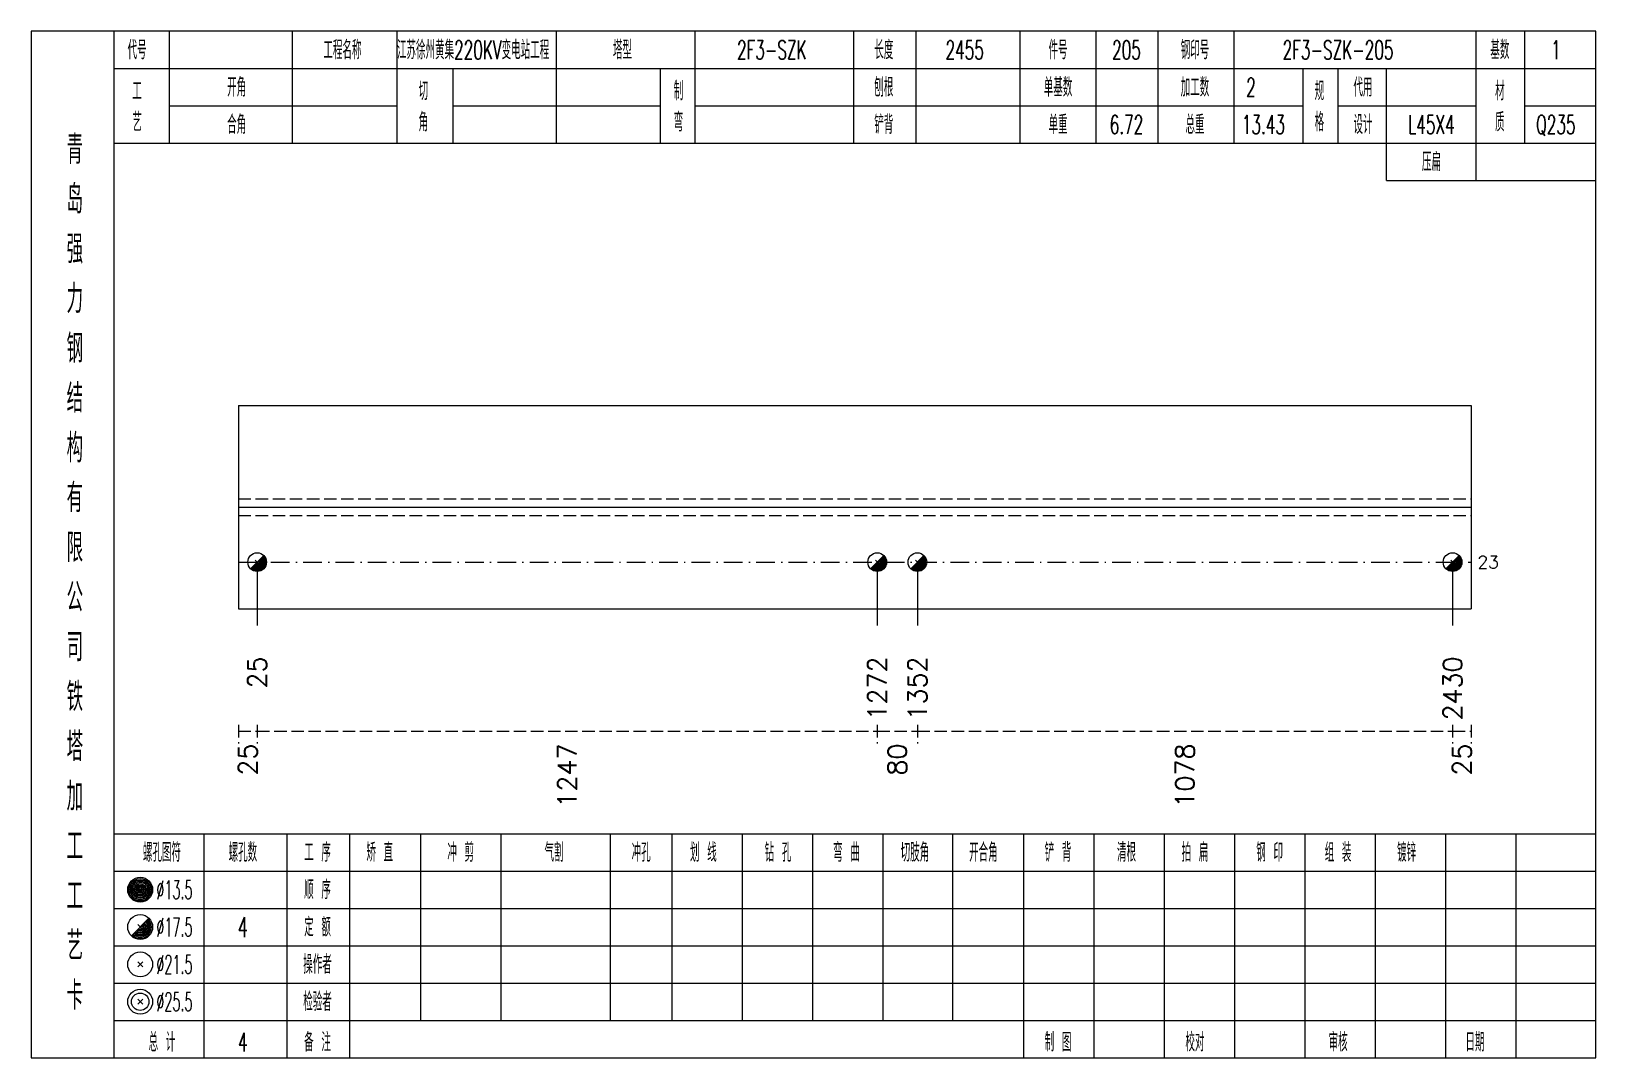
# Model space of a CAD drawing. Extents: x 0 to 4623, y -1159 to 4890.
# Drawn here: x 0 to 251.4, y 3600 to 3765 of the extents above; entities that cross this region are included whole.
import ezdxf
from ezdxf.enums import TextEntityAlignment as Align

# ---------------------------------------------------------------- set-up
doc = ezdxf.new("R2010")
doc.units = 0
doc.header["$MEASUREMENT"] = 0
doc.linetypes.add('一点画线', pattern=[5.2, 3, -1, 0.2, -1])
doc.linetypes.add('虚线', pattern=[2.75, 2, -0.75])
doc.layers.get('0').update_dxf_attribs({"linetype": 'CONTINUOUS', "lineweight": 25})
for name, color, linetype, lineweight in [('1', 7, 'CONTINUOUS', 25), ('4', 7, 'CONTINUOUS', 25), ('5', 7, 'CONTINUOUS', 25)]:
    doc.layers.add(name, color=color, linetype=linetype, lineweight=lineweight)
doc.styles.get("Standard").update_dxf_attribs({"font": 'simplex.shx', "width": 0.7, "height": 3, "bigfont": 'gbhzfs.shx'})

msp = doc.modelspace()

# ---------------------------------------------------------------- texts
at = {"color": 7, "linetype": 'Continuous', "lineweight": 13}
msp.add_text('23', height=2, dxfattribs=at).set_placement((232.4, 3679.667), align=Align.MIDDLE_LEFT)
at = {"color": 8, "linetype": 'Continuous', "lineweight": 9}
for s, p in [('25', (34.8, 3650.5)), ('1247', (86.12, 3650.5)), ('80', (139.169, 3650.5)), ('1078', (185.398, 3650.5)), ('25', (229.9, 3650.5))]:
    msp.add_text(s, height=3, rotation=90, dxfattribs=at).set_placement(p, align=Align.MIDDLE_RIGHT)
at = {"layer": '1', "color": 7, "linetype": 'Continuous', "lineweight": 13}
for s, p in [('25', (36.3, 3664.5)), ('1272', (135.941, 3664.5)), ('1352', (142.396, 3664.5)), ('2430', (228.4, 3664.5))]:
    msp.add_text(s, height=3, rotation=90, dxfattribs=at).set_placement(p, align=Align.MIDDLE_RIGHT)
at = {"layer": '4', "color": 1, "linetype": 'Continuous', "lineweight": 13}
for s, height, width, p in [('代号', 3, 0.6, (17, 3762)), ('工程名称', 3, 0.6, (50, 3762)), ('江苏徐州黄集220KV变电站工程', 3, 0.6, (71, 3762)), ('塔型', 3, 0.6, (95, 3762)), ('2F3-SZK', 3, 0.6, (119, 3762)), ('长度', 3, 0.6, (137, 3762)), ('2455', 3, 0.6, (150, 3762)), ('件号', 3, 0.6, (165, 3762)), ('205', 3, 0.6, (176, 3762)), ('钢印号', 3, 0.6, (187, 3762)), ('2F3-SZK-205', 3, 0.6, (210, 3762)), ('基数', 3, 0.6, (236, 3762)), ('1', 3, 0.6, (245, 3762)), ('工', 3, 0.6, (17, 3755.4)), ('开角', 3, 0.6, (33, 3756)), ('切', 3, 0.6, (63, 3755.4)), ('制', 3, 0.6, (104, 3755.4)), ('刨根', 3, 0.6, (137, 3756)), ('单基数', 3, 0.6, (165, 3756)), ('加工数', 3, 0.6, (187, 3756)), ('2', 3, 0.6, (196, 3756)), ('规', 3, 0.6, (207, 3755.4)), ('代用', 3, 0.6, (214, 3756)), ('材', 3, 0.6, (236, 3755.4)), ('艺', 3, 0.6, (17, 3750.4)), ('合角', 3, 0.6, (33, 3750)), ('角', 3, 0.6, (63, 3750.4)), ('弯', 3, 0.6, (104, 3750.4)), ('铲背', 3, 0.6, (137, 3750)), ('单重', 3, 0.6, (165, 3750)), ('6.72', 3, 0.6, (176, 3750)), ('总重', 3, 0.6, (187, 3750)), ('13.43', 3, 0.6, (198, 3750)), ('格', 3, 0.6, (207, 3750.4)), ('设计', 3, 0.6, (214, 3750)), ('L45X4', 3, 0.6, (225, 3750)), ('质', 3, 0.6, (236, 3750.4)), ('Q235', 3, 0.6, (245, 3750)), ('青', 4.6, 0.8, (7, 3746)), ('压扁', 3, 0.6, (225, 3744)), ('岛', 4.6, 0.8, (7, 3738)), ('强', 4.6, 0.8, (7, 3730)), ('力', 4.6, 0.8, (7, 3722)), ('钢', 4.6, 0.8, (7, 3714)), ('结', 4.6, 0.8, (7, 3706)), ('构', 4.6, 0.8, (7, 3698)), ('有', 4.6, 0.8, (7, 3690)), ('限', 4.6, 0.8, (7, 3682)), ('公', 4.6, 0.8, (7, 3674)), ('司', 4.6, 0.8, (7, 3666)), ('铁', 4.6, 0.8, (7, 3658)), ('塔', 4.6, 0.8, (7, 3650)), ('加', 4.6, 0.8, (7, 3642)), ('工', 4.6, 0.8, (7, 3634)), ('螺孔图符', 3, 0.6, (21, 3633)), ('螺孔数', 3, 0.6, (34, 3633)), ('工 序', 3, 0.6, (46, 3633)), ('矫 直', 3, 0.6, (56, 3633)), ('冲 剪', 3, 0.6, (69, 3633)), ('气割', 3, 0.6, (84, 3633)), ('冲孔', 3, 0.6, (98, 3633)), ('划 线', 3, 0.6, (108, 3633)), ('钻 孔', 3, 0.6, (120, 3633)), ('弯 曲', 3, 0.6, (131, 3633)), ('切肢角', 3, 0.6, (142, 3633)), ('开合角', 3, 0.6, (153, 3633)), ('铲 背', 3, 0.6, (165, 3633)), ('清根', 3, 0.6, (176, 3633)), ('拍 扁', 3, 0.6, (187, 3633)), ('钢 印', 3, 0.6, (199, 3633)), ('组 装', 3, 0.6, (210, 3633)), ('镀锌', 3, 0.6, (221, 3633)), ('工', 4.6, 0.8, (7, 3626)), ('%%C13.5', 3, 0.5, (23, 3627)), ('顺 序', 3, 0.6, (46, 3627)), ('定 额', 3, 0.6, (46, 3621)), ('艺', 4.6, 0.8, (7, 3618)), ('%%C17.5', 3, 0.5, (23, 3621)), ('4', 3.2, 0.6, (34, 3621)), ('%%C21.5', 3, 0.5, (23, 3615)), ('操作者', 3, 0.6, (46, 3615)), ('卡', 4.6, 0.8, (7, 3610)), ('%%C25.5', 3, 0.5, (23, 3609)), ('检验者', 3, 0.6, (46, 3609)), ('总 计', 3, 0.6, (21, 3602.5)), ('4', 3, 0.6, (34, 3602.5)), ('备 注', 3, 0.6, (46, 3602.5)), ('制 图', 3, 0.6, (165, 3602.5)), ('校对', 3, 0.6, (187, 3602.5)), ('审核', 3, 0.6, (210, 3602.5)), ('日期', 3, 0.6, (232, 3602.5))]:
    msp.add_text(s, height=height, dxfattribs=dict(at, width=width)).set_placement(p, align=Align.MIDDLE_CENTER)

# ---------------------------------------------------------------- blocks, each defined once
blk = doc.blocks.new('孔17.5')
at = {"layer": '5', "color": 7, "linetype": 'Continuous', "lineweight": 13}
for p, q in [((-0.707, -0.707), (0.707, 0.707)), ((-0.2, 0.2), (0.2, -0.2))]:
    blk.add_line(p, q, dxfattribs=at)
blk.add_circle((0, 0), 1, dxfattribs=at)
for radius in [0.9, 0.8, 0.7, 0.6, 0.5, 0.4, 0.3, 0.2, 0.1]:
    blk.add_arc((0, 0), radius, 225, 45, dxfattribs=at)

# ---------------------------------------------------------------- linework, layer by layer
at = {"color": 7, "linetype": 'Continuous', "lineweight": 18}
for p, q in [((33.3, 3704.833), (33.3, 3672.167)), ((33.3, 3704.833), (231.4, 3704.833)), ((231.4, 3704.833), (231.4, 3672.167)), ((33.3, 3688.5), (231.4, 3688.5))]:
    msp.add_line(p, q, dxfattribs=at)
at = {"color": 1, "linetype": '虚线', "lineweight": 18}
for p, q in [((33.3, 3689.833), (231.4, 3689.833)), ((33.3, 3687.167), (231.4, 3687.167))]:
    msp.add_line(p, q, dxfattribs=at)
at = {"color": 3, "linetype": '一点画线', "lineweight": 13}
msp.add_line((33.3, 3679.667), (231.4, 3679.667), dxfattribs=at)
at = {"color": 7, "linetype": 'Continuous', "lineweight": 13}
for p, q in [((36.3, 3679.667), (36.3, 3669.5)), ((135.941, 3679.667), (135.941, 3669.5)), ((142.396, 3679.667), (142.396, 3669.5)), ((228.4, 3679.667), (228.4, 3669.5))]:
    msp.add_line(p, q, dxfattribs=at)
at = {"color": 8, "linetype": '虚线', "lineweight": 9}
for p, q in [((33.3, 3653.5), (33.3, 3650.5)), ((36.3, 3653.5), (36.3, 3650.5)), ((36.3, 3653.5), (36.3, 3650.5)), ((135.941, 3653.5), (135.941, 3650.5)), ((135.941, 3653.5), (135.941, 3650.5)), ((142.396, 3653.5), (142.396, 3650.5)), ((142.396, 3653.5), (142.396, 3650.5)), ((228.4, 3653.5), (228.4, 3650.5)), ((228.4, 3653.5), (228.4, 3650.5)), ((231.4, 3653.5), (231.4, 3650.5)), ((33.3, 3652.5), (36.3, 3652.5)), ((36.3, 3652.5), (135.941, 3652.5)), ((135.941, 3652.5), (142.396, 3652.5)), ((142.396, 3652.5), (228.4, 3652.5)), ((228.4, 3652.5), (231.4, 3652.5))]:
    msp.add_line(p, q, dxfattribs=at)
at = {"layer": '1', "color": 7, "linetype": 'Continuous', "lineweight": 18}
msp.add_line((33.3, 3672.167), (231.4, 3672.167), dxfattribs=at)
at = {"layer": '4', "color": 1, "linetype": 'Continuous', "lineweight": 18}
for p, q in [((13.3, 3600), (13.3, 3765)), ((22.2, 3747), (22.2, 3765)), ((42, 3747), (42, 3765)), ((58.8, 3747), (58.8, 3765)), ((84.4, 3747), (84.4, 3765)), ((106.7, 3747), (106.7, 3765)), ((132.2, 3747), (132.2, 3765)), ((142.2, 3747), (142.2, 3765)), ((158.9, 3747), (158.9, 3765)), ((171.1, 3747), (171.1, 3765)), ((181.1, 3747), (181.1, 3765)), ((193.3, 3747), (193.3, 3765)), ((232.2, 3741), (232.2, 3765)), ((240, 3747), (240, 3765)), ((13.3, 3759), (251.4, 3759)), ((67.8, 3747), (67.8, 3759)), ((101.1, 3747), (101.1, 3759)), ((204.4, 3747), (204.4, 3759)), ((210, 3747), (210, 3759)), ((217.8, 3741), (217.8, 3759)), ((22.2, 3753), (58.8, 3753)), ((67.8, 3753), (101.1, 3753)), ((106.7, 3753), (204.4, 3753)), ((210, 3753), (232.2, 3753)), ((240, 3753), (251.4, 3753)), ((13.3, 3747), (251.4, 3747)), ((217.8, 3741), (251.4, 3741)), ((13.3, 3636), (251.4, 3636)), ((27.8, 3600), (27.8, 3636)), ((41.1, 3600), (41.1, 3636)), ((51.2, 3600), (51.2, 3636)), ((62.6, 3606), (62.6, 3636)), ((75.5, 3606), (75.5, 3636)), ((93.1, 3606), (93.1, 3636)), ((103, 3606), (103, 3636)), ((114.3, 3606), (114.3, 3636)), ((125.6, 3606), (125.6, 3636)), ((136.9, 3606), (136.9, 3636)), ((148.1, 3606), (148.1, 3636)), ((159.5, 3606), (159.5, 3636)), ((170.8, 3606), (170.8, 3636)), ((182.1, 3606), (182.1, 3636)), ((193.4, 3606), (193.4, 3636)), ((204.7, 3606), (204.7, 3636)), ((216, 3606), (216, 3636)), ((227.3, 3606), (227.3, 3636)), ((238.6, 3606), (238.6, 3636)), ((13.3, 3630), (251.4, 3630)), ((13.3, 3624), (251.4, 3624)), ((13.3, 3618), (251.4, 3618)), ((13.3, 3612), (251.4, 3612)), ((13.3, 3606), (251.4, 3606)), ((159.5, 3600), (159.5, 3606)), ((170.8, 3600), (170.8, 3606)), ((182.1, 3600), (182.1, 3606)), ((193.4, 3600), (193.4, 3606)), ((204.7, 3600), (204.7, 3606)), ((216, 3600), (216, 3606)), ((227.3, 3600), (227.3, 3606)), ((238.6, 3600), (238.6, 3606))]:
    msp.add_line(p, q, dxfattribs=at)
at = {"layer": '4', "color": 7, "linetype": 'Continuous', "lineweight": 13}
for p, q in [((17.3, 3626.8), (17.7, 3627.2)), ((17.7, 3626.8), (17.3, 3627.2)), ((16.086, 3619.586), (18.914, 3622.414)), ((17.1, 3621.4), (17.9, 3620.6)), ((17.1, 3614.6), (17.9, 3615.4)), ((17.1, 3615.4), (17.9, 3614.6)), ((17.1, 3608.6), (17.9, 3609.4)), ((17.1, 3609.4), (17.9, 3608.6))]:
    msp.add_line(p, q, dxfattribs=at)
at = {"layer": '4', "color": 1, "linetype": 'Continuous', "lineweight": 18}
msp.add_lwpolyline([(0, 3765), (0, 3600), (251.4, 3600), (251.4, 3765)], close=True, dxfattribs=at)
at = {"layer": '4', "color": 7, "linetype": 'Continuous', "lineweight": 13}
for centre, radius in [((17.5, 3627), 2), ((17.5, 3627), 1.8), ((17.5, 3627), 1.6), ((17.5, 3627), 1.4), ((17.5, 3627), 1.2), ((17.5, 3627), 1), ((17.5, 3627), 0.8), ((17.5, 3627), 0.6), ((17.5, 3627), 0.4), ((17.5, 3627), 0.2), ((17.5, 3621), 2), ((17.5, 3615), 2), ((17.5, 3609), 2), ((17.5, 3609), 1.4)]:
    msp.add_circle(centre, radius, dxfattribs=at)
for radius in [1.8, 1.6, 1.4, 1.2, 1, 0.8, 0.6, 0.4, 0.2]:
    msp.add_arc((17.5, 3621), radius, 225, 45, dxfattribs=at)

# ---------------------------------------------------------------- block references
at = {"layer": '1', "color": 7, "linetype": 'Continuous', "lineweight": 13, "xscale": 1.5, "yscale": 1.5, "zscale": 1.5}
for p in [(36.3, 3679.667), (135.941, 3679.667), (142.396, 3679.667), (228.4, 3679.667)]:
    msp.add_blockref('孔17.5', p, dxfattribs=at)

msp.set_redraw_order([(e.dxf.handle, doc.entitydb.next_handle()) for e in msp.query("TEXT MTEXT ATTDEF DIMENSION ARC_DIMENSION")])  # texts and dimensions are drawn at this point

doc.saveas('drawing.dxf')
